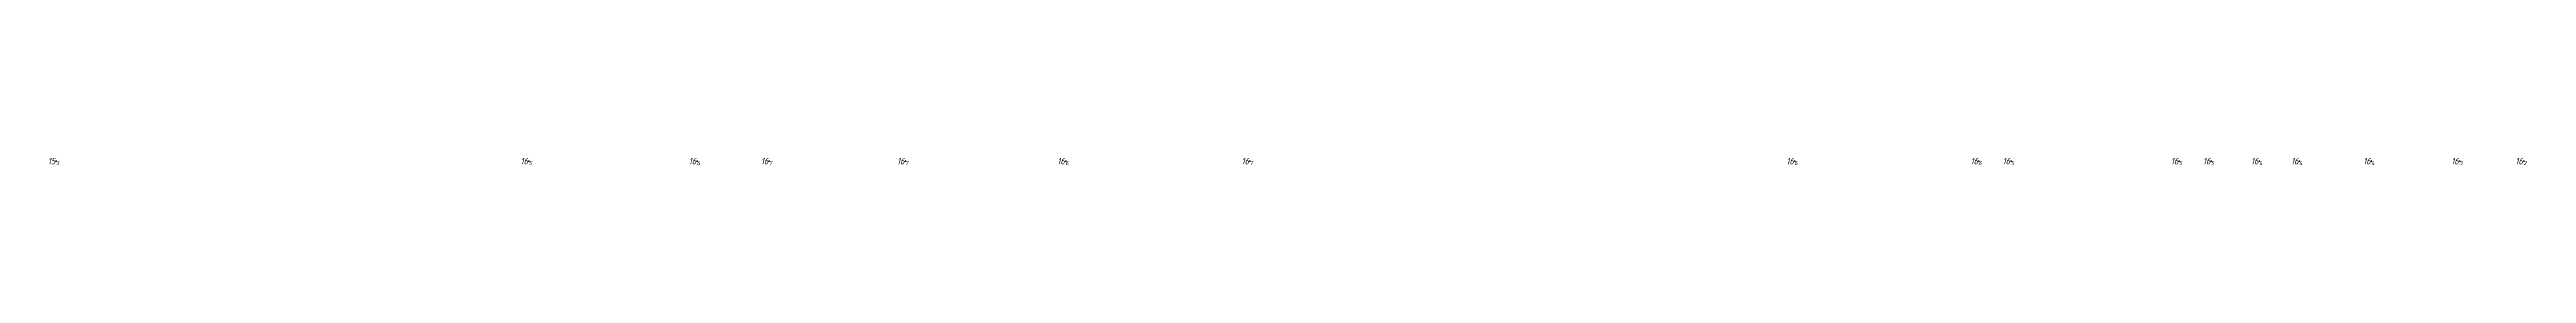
# Model space of a CAD drawing. Header units: metres. Extents: x 555406 to 556003, y 5031197 to 5031451.
# Drawn here: x 555407.2 to 555716.3, y 5031286.5 to 5031287.4 of the extents above; entities that cross this region are included whole.
import ezdxf
from ezdxf.enums import TextEntityAlignment as Align

# ---------------------------------------------------------------- set-up
doc = ezdxf.new("R2010")
doc.units = ezdxf.units.M
doc.layers.add('DEPTHS_TEXT', color=7, linetype='Continuous')
doc.layers.add('POINTS', color=8, linetype='Continuous')
doc.styles.add('ISO', font='iso')

msp = doc.modelspace()

# ---------------------------------------------------------------- texts
at = {"layer": 'DEPTHS_TEXT', "linetype": 'Continuous', "style": 'ISO', "oblique": 15}
for s, p in [('15', (555407.87, 5031287)), ('16', (555466.87, 5031287)), ('16', (555487.87, 5031287)), ('16', (555496.87, 5031287)), ('16', (555513.87, 5031287)), ('16', (555533.87, 5031287)), ('16', (555556.87, 5031287)), ('16', (555624.87, 5031287)), ('16', (555647.87, 5031287)), ('16', (555651.87, 5031287)), ('16', (555672.87, 5031287)), ('16', (555676.87, 5031287)), ('16', (555682.87, 5031287)), ('16', (555687.87, 5031287)), ('16', (555696.87, 5031287)), ('16', (555707.87, 5031287)), ('16', (555715.87, 5031287))]:
    msp.add_text(s, height=0.8, dxfattribs=at).set_placement(p, align=Align.MIDDLE_RIGHT)
for s, p in [('3', (555407.95, 5031287)), ('5', (555466.95, 5031287)), ('6', (555487.95, 5031287)), ('7', (555496.95, 5031287)), ('7', (555513.95, 5031287)), ('6', (555533.95, 5031287)), ('7', (555556.95, 5031287)), ('6', (555624.95, 5031287)), ('6', (555647.95, 5031287)), ('5', (555651.95, 5031287)), ('5', (555672.95, 5031287)), ('5', (555676.95, 5031287)), ('4', (555682.95, 5031287)), ('4', (555687.95, 5031287)), ('4', (555696.95, 5031287)), ('3', (555707.95, 5031287)), ('2', (555715.95, 5031287))]:
    msp.add_text(s, height=0.5, dxfattribs=at).set_placement(p, align=Align.TOP_LEFT)

# ---------------------------------------------------------------- linework, layer by layer
at = {"layer": 'POINTS', "linetype": 'Continuous'}
for p in [(555408, 5031287, 15.3), (555467, 5031287, 16.5), (555488, 5031287, 16.6), (555497, 5031287, 16.7), (555514, 5031287, 16.7), (555534, 5031287, 16.6), (555557, 5031287, 16.7), (555625, 5031287, 16.6), (555648, 5031287, 16.6), (555652, 5031287, 16.5), (555673, 5031287, 16.5), (555677, 5031287, 16.5), (555683, 5031287, 16.4), (555688, 5031287, 16.4), (555697, 5031287, 16.4), (555708, 5031287, 16.3), (555716, 5031287, 16.2)]:
    msp.add_point(p, dxfattribs=at)

msp.set_redraw_order([(e.dxf.handle, doc.entitydb.next_handle()) for e in msp.query("TEXT MTEXT ATTDEF DIMENSION ARC_DIMENSION")])  # texts and dimensions are drawn at this point

doc.saveas('drawing.dxf')
